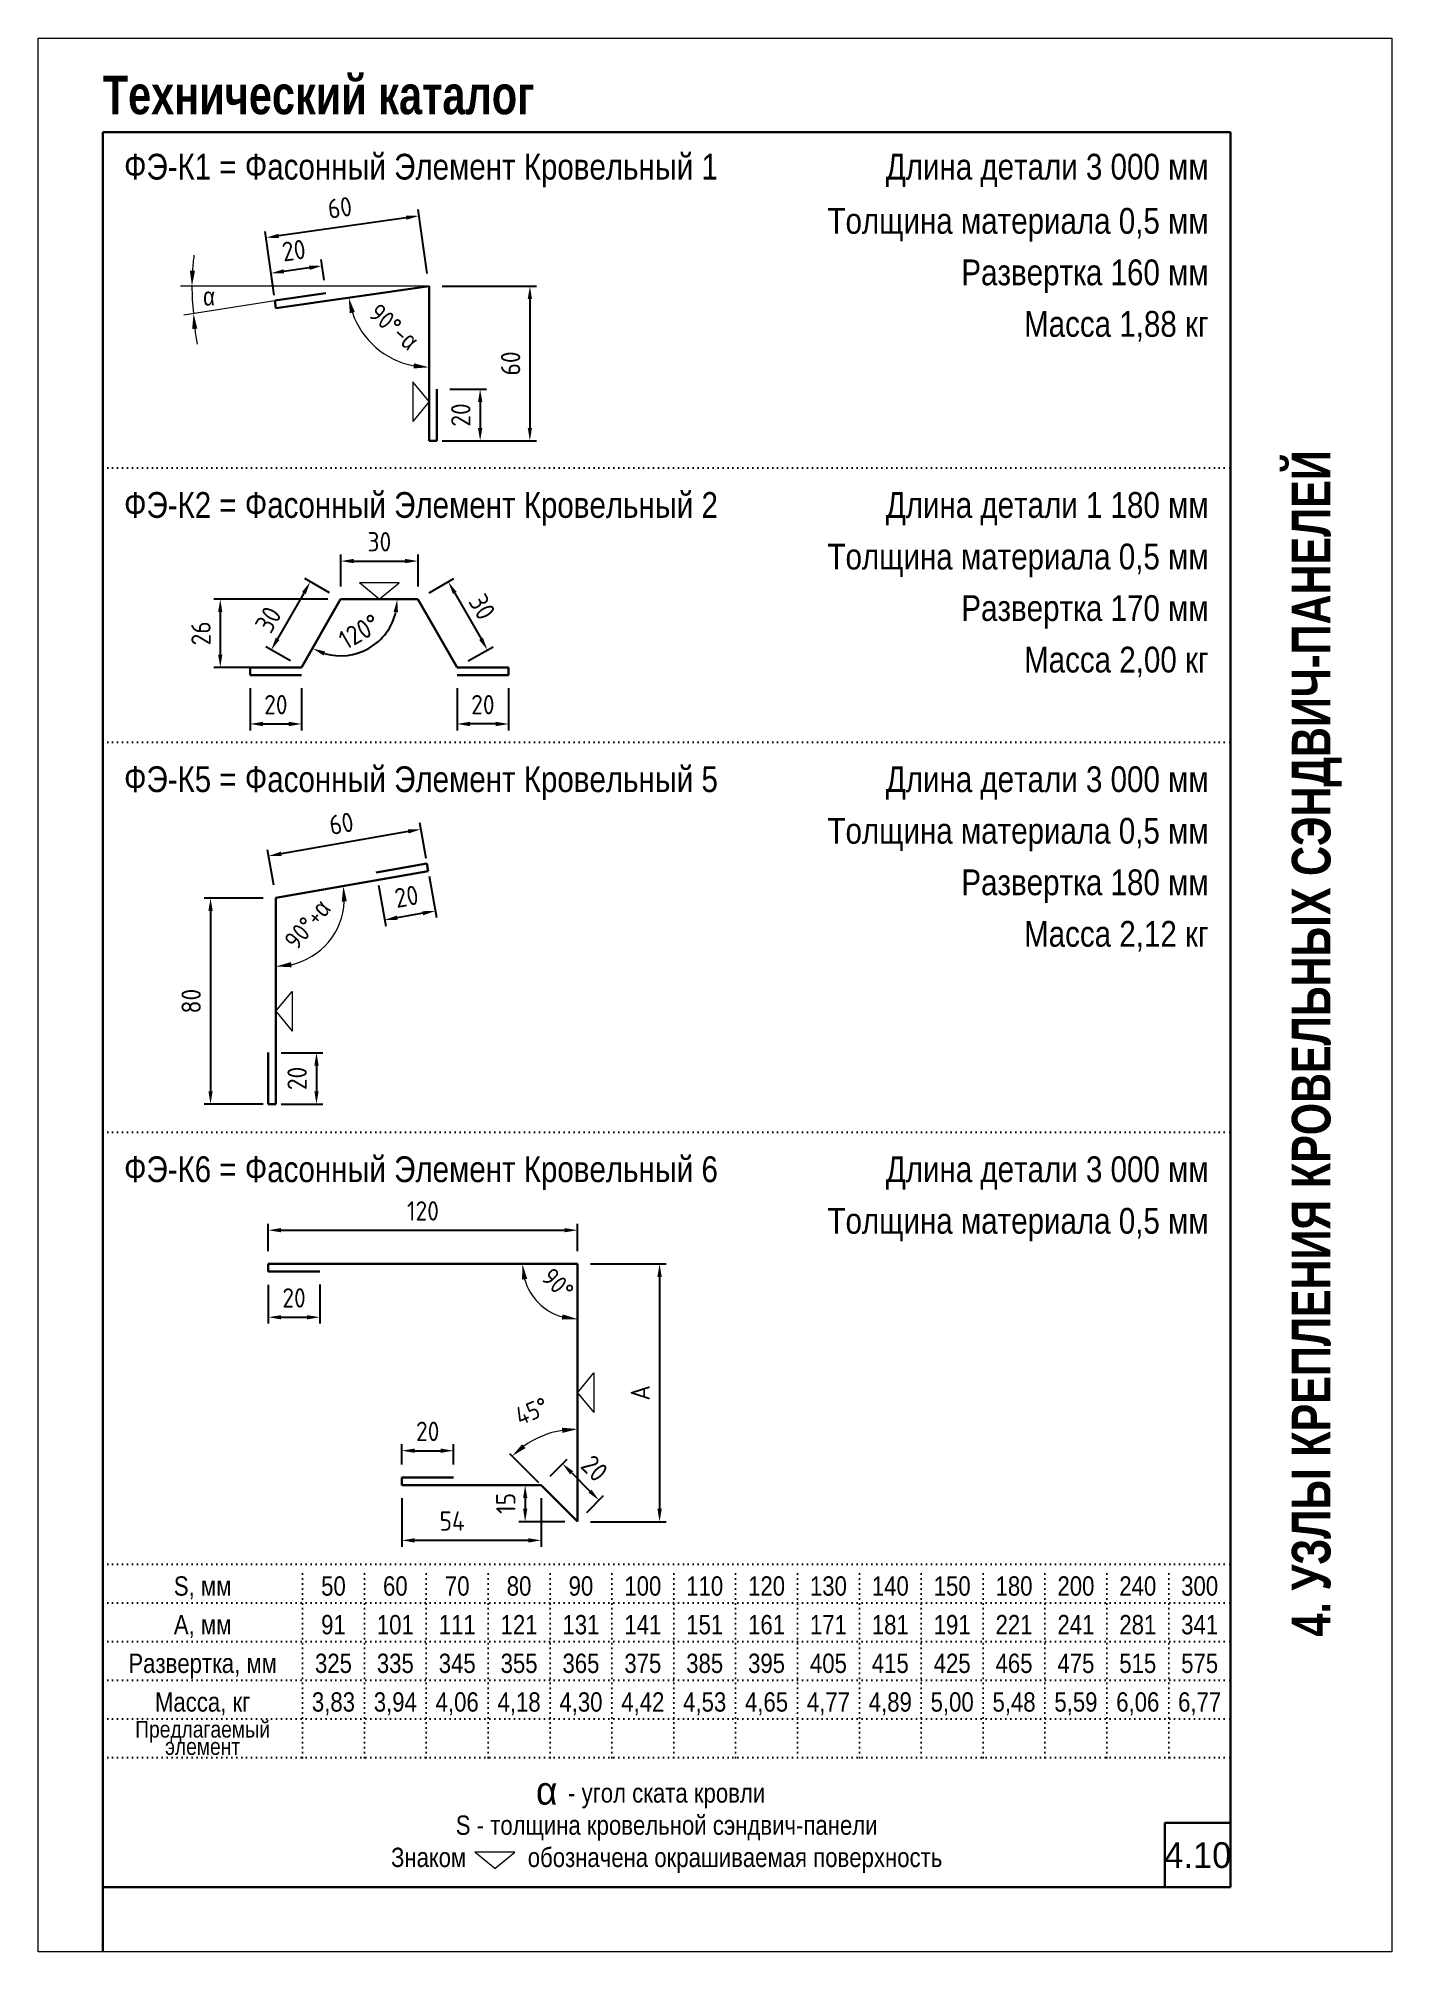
# Model space of a CAD drawing. Extents: x 5821 to 16321, y -13531 to 5774.
# Drawn here: x 15271 to 16321, y -9076 to -7591 of the extents above; entities that cross this region are included whole.
import ezdxf
from ezdxf.enums import TextEntityAlignment as Align

# ---------------------------------------------------------------- set-up
doc = ezdxf.new("R2010")
doc.units = 0
doc.header["$LTSCALE"] = 3
doc.linetypes.add('DOT2', pattern=[0.125, 0, -0.125])
doc.layers.get('0').update_dxf_attribs({"linetype": 'CONTINUOUS', "lineweight": 30})
doc.layers.get('DEFPOINTS').update_dxf_attribs({"linetype": 'CONTINUOUS'})
for name, color, linetype, lineweight in [('new_fill', 8, 'CONTINUOUS', 13), ('RAZMER', 7, 'CONTINUOUS', 9), ('Нащельники', 1, 'CONTINUOUS', 30)]:
    doc.layers.add(name, color=color, linetype=linetype, lineweight=lineweight)
doc.layers.add('Punktir', color=7, linetype='CONTINUOUS')
doc.styles.add('LOGO', font='HATTEN.TTF')
doc.styles.add('ROMANS', font='romans.shx', dxfattribs={"width": 0.85})
doc.styles.add('style1', font='ARIALN.TTF')
doc.styles.add('style2', font='impact.TTF')
doc.dimstyles.new('2.5', dxfattribs={"dimscale": 5, "dimtxt": 3, "dimasz": 2, "dimexe": 1, "dimexo": 2, "dimgap": 0, "dimtad": 0, "dimdec": 0, "dimlfac": 0.5, "dimzin": 9, "dimdsep": 46, "dimtxsty": 'ROMANS', "dimcen": -3, "dimdle": 1, "dimclrd": 256, "dimclre": 256, "dimclrt": 256, "dimadec": 0, "dimazin": 0, "dimtfac": 1, "dimtdec": 0, "dimtofl": 0, "dimtmove": 2, "dimatfit": 3, "dimfxl": 0, "dimtvp": 1, "dimtolj": 1, "dimtzin": 9, "dimarcsym": 0})
doc.dimstyles.get("Standard").update_dxf_attribs({"dimscale": 0, "dimtxt": 3, "dimasz": 3, "dimexe": 2.5, "dimexo": 2.5, "dimgap": 1.5, "dimtad": 0, "dimdec": 0, "dimzin": 9, "dimdsep": 46, "dimtxsty": 'ROMANS', "dimcen": -3, "dimdle": 1.25, "dimadec": 0, "dimazin": 0, "dimtfac": 0.75, "dimtdec": 0, "dimtofl": 0, "dimtmove": 2, "dimatfit": 3, "dimfxl": 0, "dimtvp": 1.5, "dimtolj": 1, "dimtzin": 0, "dimarcsym": 0})

msp = doc.modelspace()

# ---------------------------------------------------------------- texts
at = {"style": 'style1'}
for s, p in [('ФЭ-К1 = Фасонный Элемент Кровельный 1', (15337.63, -7700.91)), ('ФЭ-К2 = Фасонный Элемент Кровельный 2', (15337.63, -7963.44)), ('ФЭ-К5 = Фасонный Элемент Кровельный 5', (15337.63, -8176.26)), ('ФЭ-К6 = Фасонный Элемент Кровельный 6', (15337.63, -8478.96))]:
    msp.add_text(s, height=20, dxfattribs=at).set_placement(p)
for s, p in [('Длина детали 3 000 мм', (16179.09, -7700.91)), ('Толщина материала 0,5 мм', (16179.09, -7742.95)), ('Развертка 160 мм', (16179.09, -7782.93)), ('Масса 1,88 кг', (16179.09, -7822.93)), ('Длина детали 1 180 мм', (16179.09, -7963.44)), ('Толщина материала 0,5 мм', (16179.09, -8003.48)), ('Развертка 170 мм', (16179.09, -8043.46)), ('Масса 2,00 кг', (16179.09, -8083.46)), ('Длина детали 3 000 мм', (16179.09, -8176.26)), ('Длина детали 3 000 мм', (16179.09, -8176.26)), ('Толщина материала 0,5 мм', (16179.09, -8216.3)), ('Толщина материала 0,5 мм', (16179.09, -8216.3)), ('Развертка 180 мм', (16179.09, -8256.28)), ('Масса 2,12 кг', (16179.09, -8296.28)), ('Длина детали 3 000 мм', (16179.09, -8478.96)), ('Длина детали 3 000 мм', (16179.09, -8478.96)), ('Толщина материала 0,5 мм', (16179.09, -8519)), ('Толщина материала 0,5 мм', (16179.09, -8519))]:
    msp.add_text(s, height=20, dxfattribs=at).set_placement(p, align=Align.RIGHT)
for s, height, p in [('S, мм', 15, (15398.59, -8799.9)), ('50', 15, (15500.09, -8799.9)), ('60', 15, (15548.09, -8799.9)), ('70', 15, (15596.09, -8799.9)), ('80', 15, (15644.09, -8799.9)), ('90', 15, (15692.09, -8799.9)), ('100', 15, (15740.09, -8799.9)), ('110', 15, (15788.09, -8799.9)), ('120', 15, (15836.09, -8799.9)), ('130', 15, (15884.09, -8799.9)), ('140', 15, (15932.09, -8799.9)), ('150', 15, (15980.09, -8799.9)), ('180', 15, (16028.09, -8799.9)), ('200', 15, (16076.09, -8799.9)), ('240', 15, (16124.09, -8799.9)), ('300', 15, (16172.09, -8799.9)), ('А, мм', 15, (15398.59, -8829.9)), ('91', 15, (15500.09, -8829.9)), ('101', 15, (15548.09, -8829.9)), ('111', 15, (15596.09, -8829.9)), ('121', 15, (15644.09, -8829.9)), ('131', 15, (15692.09, -8829.9)), ('141', 15, (15740.09, -8829.9)), ('151', 15, (15788.09, -8829.9)), ('161', 15, (15836.09, -8829.9)), ('171', 15, (15884.09, -8829.9)), ('181', 15, (15932.09, -8829.9)), ('191', 15, (15980.09, -8829.9)), ('221', 15, (16028.09, -8829.9)), ('241', 15, (16076.09, -8829.9)), ('281', 15, (16124.09, -8829.9)), ('341', 15, (16172.09, -8829.9)), ('Развертка, мм', 15, (15398.59, -8859.9)), ('325', 15, (15500.09, -8859.9)), ('335', 15, (15548.09, -8859.9)), ('345', 15, (15596.09, -8859.9)), ('355', 15, (15644.09, -8859.9)), ('365', 15, (15692.09, -8859.9)), ('375', 15, (15740.09, -8859.9)), ('385', 15, (15788.09, -8859.9)), ('395', 15, (15836.09, -8859.9)), ('405', 15, (15884.09, -8859.9)), ('415', 15, (15932.09, -8859.9)), ('425', 15, (15980.09, -8859.9)), ('465', 15, (16028.09, -8859.9)), ('475', 15, (16076.09, -8859.9)), ('515', 15, (16124.09, -8859.9)), ('575', 15, (16172.09, -8859.9)), ('Масса, кг', 15, (15398.59, -8889.9)), ('3,83', 15, (15500.09, -8889.9)), ('3,94', 15, (15548.09, -8889.9)), ('4,06', 15, (15596.09, -8889.9)), ('4,18', 15, (15644.09, -8889.9)), ('4,30', 15, (15692.09, -8889.9)), ('4,42', 15, (15740.09, -8889.9)), ('4,53', 15, (15788.09, -8889.9)), ('4,65', 15, (15836.09, -8889.9)), ('4,77', 15, (15884.09, -8889.9)), ('4,89', 15, (15932.09, -8889.9)), ('5,00', 15, (15980.09, -8889.9)), ('5,48', 15, (16028.09, -8889.9)), ('5,59', 15, (16076.09, -8889.9)), ('6,06', 15, (16124.09, -8889.9)), ('6,77', 15, (16172.09, -8889.9)), ('Предлагаемый', 13, (15398.59, -8910.06)), ('элемент', 13, (15398.59, -8923.47)), ('- угол ската кровли', 15, (15758.59, -8960.5)), ('S - толщина кровельной сэндвич-панели', 15, (15758.59, -8985.5)), ('Знаком          обозначена окрашиваемая поверхность', 15, (15758.59, -9010.5))]:
    msp.add_text(s, height=height, dxfattribs=at).set_placement(p, align=Align.CENTER)
at = {"insert": (15665.56, -8951.39), "char_height": 13, "attachment_point": 5, "style": 'style1'}
msp.add_mtext('\\A1;{\\fGreekS|b0|i0|c204|p0;\\H1.667x;a}', dxfattribs=at)
at = {"layer": 'new_fill', "style": 'style2'}
msp.add_text('Технический каталог', height=30, dxfattribs=at).set_placement((15321.1, -7650.19))
msp.add_text('4. УЗЛЫ КРЕПЛЕНИЯ КРОВЕЛЬНЫХ СЭНДВИЧ-ПАНЕЛЕЙ', height=30, rotation=90, dxfattribs=at).set_placement((16258.59, -8371.36), align=Align.MIDDLE_CENTER)
at = {"layer": 'new_fill', "style": 'LOGO'}
msp.add_text('4.10', height=20, dxfattribs=at).set_placement((16170.64, -9001.24), align=Align.MIDDLE_CENTER)
at = {"layer": 'RAZMER', "insert": (15403.6, -7791.73), "char_height": 14, "attachment_point": 5, "style": 'ROMANS'}
msp.add_mtext('\\A1;{\\fGreekS|b0|i0|c204|p0;α}', dxfattribs=at)

# ---------------------------------------------------------------- blocks, each defined once
blk = doc.blocks.new('*D1216')
at = {"layer": 'DEFPOINTS', "color": 0, "transparency": 16777216}
for p in [(15447.7, -7746), (15574.3, -7783.6), (15455.5, -7800.6)]:
    blk.add_point(p, dxfattribs=at)
at = {"layer": 'RAZMER', "lineweight": -2, "transparency": 16777216}
for p, q in [((15556.6, -7730.5), (15457.6, -7744.6)), ((15572.9, -7773.7), (15565.8, -7724.1)), ((15454.1, -7790.7), (15447, -7741.1))]:
    blk.add_line(p, q, dxfattribs=at)
at = {"layer": 'RAZMER', "transparency": 16777216}
for points in [[(15556.4, -7728.8), (15556.8, -7732.1), (15566.5, -7729.1)], [(15457.4, -7743), (15457.8, -7746.3), (15447.7, -7746)]]:
    blk.add_solid(points, dxfattribs=at)
at = {"layer": 'RAZMER', "transparency": 16777216, "insert": (15505, -7722.7), "char_height": 15, "attachment_point": 5, "rotation": 8.1376, "style": 'ROMANS'}
blk.add_mtext('\\A1;60', dxfattribs=at)
blk = doc.blocks.new('*D1217')
at = {"layer": 'DEFPOINTS', "color": 0, "transparency": 16777216}
for p in [(15451.6, -7773.6), (15454.6, -7794.6), (15494.2, -7789)]:
    blk.add_point(p, dxfattribs=at)
at = {"layer": 'RAZMER', "lineweight": -2, "transparency": 16777216}
for p, q in [((15492.8, -7779.1), (15490.5, -7763)), ((15453.2, -7784.7), (15450.9, -7768.6)), ((15481.3, -7769.3), (15461.5, -7772.2))]:
    blk.add_line(p, q, dxfattribs=at)
at = {"layer": 'RAZMER', "transparency": 16777216}
for points in [[(15461.3, -7770.5), (15461.8, -7773.8), (15451.6, -7773.6)], [(15481.1, -7767.7), (15481.6, -7771), (15491.2, -7767.9)]]:
    blk.add_solid(points, dxfattribs=at)
at = {"layer": 'RAZMER', "transparency": 16777216, "insert": (15469.3, -7755.9), "char_height": 15, "attachment_point": 5, "rotation": 8.1376, "style": 'ROMANS'}
blk.add_mtext('\\A1;20', dxfattribs=at)
blk = doc.blocks.new('*D1218')
at = {"layer": 'DEFPOINTS', "color": 0, "transparency": 16777216}
for p in [(15574.3, -7783.6), (15574.3, -7903.6), (15652.5, -7903.6)]:
    blk.add_point(p, dxfattribs=at)
at = {"layer": 'RAZMER', "lineweight": -2, "transparency": 16777216}
for p, q in [((15584.3, -7783.6), (15657.5, -7783.6)), ((15652.5, -7793.6), (15652.5, -7893.6)), ((15584.3, -7903.6), (15657.5, -7903.6))]:
    blk.add_line(p, q, dxfattribs=at)
at = {"layer": 'RAZMER', "transparency": 16777216}
for points in [[(15650.8, -7793.6), (15654.1, -7793.6), (15652.5, -7783.6)], [(15650.8, -7893.6), (15654.1, -7893.6), (15652.5, -7903.6)]]:
    blk.add_solid(points, dxfattribs=at)
at = {"layer": 'RAZMER', "transparency": 16777216, "insert": (15637.5, -7843.6), "char_height": 15, "attachment_point": 5, "rotation": 90, "style": 'ROMANS'}
blk.add_mtext('\\A1;60', dxfattribs=at)
blk = doc.blocks.new('*D1219')
at = {"layer": 'DEFPOINTS', "color": 0, "transparency": 16777216}
for p in [(15580.3, -7863.6), (15580.3, -7903.6), (15613.9, -7903.6)]:
    blk.add_point(p, dxfattribs=at)
at = {"layer": 'RAZMER', "lineweight": -2, "transparency": 16777216}
for p, q in [((15590.3, -7863.6), (15618.9, -7863.6)), ((15613.9, -7873.6), (15613.9, -7893.6)), ((15590.3, -7903.6), (15618.9, -7903.6))]:
    blk.add_line(p, q, dxfattribs=at)
at = {"layer": 'RAZMER', "transparency": 16777216}
for points in [[(15612.2, -7873.6), (15615.6, -7873.6), (15613.9, -7863.6)], [(15612.2, -7893.6), (15615.6, -7893.6), (15613.9, -7903.6)]]:
    blk.add_solid(points, dxfattribs=at)
at = {"layer": 'RAZMER', "transparency": 16777216, "insert": (15598.9, -7883.6), "char_height": 15, "attachment_point": 5, "rotation": 90, "style": 'ROMANS'}
blk.add_mtext('\\A1;20', dxfattribs=at)
blk = doc.blocks.new('*D1220')
at = {"layer": 'DEFPOINTS', "color": 0, "transparency": 16777216}
for p in [(15574.3, -7783.6), (15574.3, -7783.6), (15455.5, -7800.6), (15523, -7820.1), (15574.3, -7903.6)]:
    blk.add_point(p, dxfattribs=at)
at = {"layer": 'RAZMER', "color": 0, "lineweight": 0, "transparency": 16777216}
blk.add_arc((15574.3, -7783.6), 63, 199.0673, 259.0703, dxfattribs=at)
at = {"layer": 'RAZMER', "color": 0, "transparency": 16777216}
for points in [[(15512.8, -7804.7), (15516.7, -7803.7), (15511.9, -7792.5)], [(15562.5, -7843.5), (15562.2, -7847.5), (15574.3, -7846.6)]]:
    blk.add_solid(points, dxfattribs=at)
at = {"layer": 'RAZMER', "color": 0, "transparency": 16777216, "insert": (15546.9, -7815.2), "char_height": 14, "attachment_point": 5, "rotation": 319.0688, "style": 'ROMANS'}
blk.add_mtext('\\A1;{\\Fromans.shx|c204;90}°{\\Fromans.shx|c204;-\\fGreekS|b0|i0|c204|p0;α}', dxfattribs=at)
blk = doc.blocks.new('*D1221')
at = {"layer": 'DEFPOINTS', "color": 0, "transparency": 16777216}
for p in [(15661.2, -8714.2), (15648.8, -8742.5), (15689.5, -8742.5)]:
    blk.add_point(p, dxfattribs=at)
at = {"layer": 'RAZMER', "lineweight": -2, "transparency": 16777216}
for p, q in [((15651.2, -8714.2), (15643.8, -8714.2)), ((15648.8, -8724.2), (15648.8, -8732.5)), ((15679.5, -8742.5), (15643.8, -8742.5))]:
    blk.add_line(p, q, dxfattribs=at)
at = {"layer": 'RAZMER', "transparency": 16777216}
for points in [[(15647.2, -8724.2), (15650.5, -8724.2), (15648.8, -8714.2)], [(15647.2, -8732.5), (15650.5, -8732.5), (15648.8, -8742.5)]]:
    blk.add_solid(points, dxfattribs=at)
at = {"layer": 'RAZMER', "transparency": 16777216, "insert": (15633.8, -8728.3), "char_height": 15, "attachment_point": 5, "rotation": 90, "style": 'ROMANS'}
blk.add_mtext('\\A1;{\\Fromans.shx|c204;15}', dxfattribs=at)
blk = doc.blocks.new('*D1222')
at = {"layer": 'DEFPOINTS', "color": 0, "transparency": 16777216}
for p in [(15689.5, -8516.3), (15449.5, -8542.6), (15689.5, -8542.5)]:
    blk.add_point(p, dxfattribs=at)
at = {"layer": 'RAZMER', "lineweight": -2, "transparency": 16777216}
for p, q in [((15449.5, -8532.6), (15449.5, -8511.3)), ((15459.5, -8516.3), (15679.5, -8516.3)), ((15689.5, -8532.5), (15689.5, -8511.3))]:
    blk.add_line(p, q, dxfattribs=at)
at = {"layer": 'RAZMER', "transparency": 16777216}
for points in [[(15459.5, -8514.6), (15459.5, -8517.9), (15449.5, -8516.3)], [(15679.5, -8514.6), (15679.5, -8517.9), (15689.5, -8516.3)]]:
    blk.add_solid(points, dxfattribs=at)
at = {"layer": 'RAZMER', "transparency": 16777216, "insert": (15569.5, -8501.3), "char_height": 15, "attachment_point": 5, "style": 'ROMANS'}
blk.add_mtext('\\A1;120', dxfattribs=at)
blk = doc.blocks.new('*D1223')
at = {"layer": 'DEFPOINTS', "color": 0, "transparency": 16777216}
for p in [(15689.5, -8542.5), (15689.5, -8742.5), (15753.1, -8742.5)]:
    blk.add_point(p, dxfattribs=at)
at = {"layer": 'RAZMER', "lineweight": -2, "transparency": 16777216}
for p, q in [((15699.5, -8542.5), (15758.1, -8542.5)), ((15753.1, -8552.5), (15753.1, -8732.5)), ((15699.5, -8742.5), (15758.1, -8742.5))]:
    blk.add_line(p, q, dxfattribs=at)
at = {"layer": 'RAZMER', "transparency": 16777216}
for points in [[(15751.4, -8552.5), (15754.8, -8552.5), (15753.1, -8542.5)], [(15751.4, -8732.5), (15754.8, -8732.5), (15753.1, -8742.5)]]:
    blk.add_solid(points, dxfattribs=at)
at = {"layer": 'RAZMER', "transparency": 16777216, "insert": (15738.1, -8642.5), "char_height": 15, "attachment_point": 5, "rotation": 90, "style": 'ROMANS'}
blk.add_mtext('\\A1;A', dxfattribs=at)
blk = doc.blocks.new('*D1224')
at = {"layer": 'DEFPOINTS', "color": 0, "transparency": 16777216}
for p in [(15449.5, -8548.6), (15489.5, -8548.5), (15489.5, -8583.8)]:
    blk.add_point(p, dxfattribs=at)
at = {"layer": 'RAZMER', "lineweight": -2, "transparency": 16777216}
for p, q in [((15449.5, -8558.6), (15449.5, -8588.8)), ((15489.5, -8558.5), (15489.5, -8588.8)), ((15459.5, -8583.8), (15479.5, -8583.8))]:
    blk.add_line(p, q, dxfattribs=at)
at = {"layer": 'RAZMER', "transparency": 16777216}
for points in [[(15459.5, -8582.2), (15459.5, -8585.5), (15449.5, -8583.8)], [(15479.5, -8582.2), (15479.5, -8585.5), (15489.5, -8583.8)]]:
    blk.add_solid(points, dxfattribs=at)
at = {"layer": 'RAZMER', "transparency": 16777216, "insert": (15469.5, -8568.8), "char_height": 15, "attachment_point": 5, "style": 'ROMANS'}
blk.add_mtext('\\A1;20', dxfattribs=at)
blk = doc.blocks.new('*D1225')
at = {"layer": 'DEFPOINTS', "color": 0, "transparency": 16777216}
for p in [(15593.2, -8687.4), (15553.2, -8708.2), (15593.2, -8708.2)]:
    blk.add_point(p, dxfattribs=at)
at = {"layer": 'RAZMER', "lineweight": -2, "transparency": 16777216}
for p, q in [((15553.2, -8698.2), (15553.2, -8682.4)), ((15593.2, -8698.2), (15593.2, -8682.4)), ((15563.2, -8687.4), (15583.2, -8687.4))]:
    blk.add_line(p, q, dxfattribs=at)
at = {"layer": 'RAZMER', "transparency": 16777216}
for points in [[(15563.2, -8685.7), (15563.2, -8689.1), (15553.2, -8687.4)], [(15583.2, -8685.7), (15583.2, -8689.1), (15593.2, -8687.4)]]:
    blk.add_solid(points, dxfattribs=at)
at = {"layer": 'RAZMER', "transparency": 16777216, "insert": (15573.2, -8672.4), "char_height": 15, "attachment_point": 5, "style": 'ROMANS'}
blk.add_mtext('\\A1;20', dxfattribs=at)
blk = doc.blocks.new('*D1226')
at = {"layer": 'DEFPOINTS', "color": 0, "transparency": 16777216}
for p in [(15661.2, -8714.2), (15706.1, -8725.8), (15689.5, -8742.5)]:
    blk.add_point(p, dxfattribs=at)
at = {"layer": 'RAZMER', "lineweight": -2, "transparency": 16777216}
for p, q in [((15668.3, -8707.1), (15681.4, -8694)), ((15684.9, -8704.6), (15699.1, -8718.7)), ((15696.6, -8735.4), (15709.7, -8722.3))]:
    blk.add_line(p, q, dxfattribs=at)
at = {"layer": 'RAZMER', "transparency": 16777216}
for points in [[(15686.1, -8703.4), (15683.7, -8705.8), (15677.8, -8697.5)], [(15700.2, -8717.6), (15697.9, -8719.9), (15706.1, -8725.8)]]:
    blk.add_solid(points, dxfattribs=at)
at = {"layer": 'RAZMER', "transparency": 16777216, "insert": (15702.6, -8701.1), "char_height": 15, "attachment_point": 5, "rotation": 315.0243, "style": 'ROMANS'}
blk.add_mtext('\\A1;20', dxfattribs=at)
blk = doc.blocks.new('*D1227')
at = {"layer": 'DEFPOINTS', "color": 0, "transparency": 16777216}
for p in [(15553.2, -8714.2), (15661.2, -8714.2), (15553.2, -8757)]:
    blk.add_point(p, dxfattribs=at)
at = {"layer": 'RAZMER', "lineweight": -2, "transparency": 16777216}
for p, q in [((15553.2, -8724.2), (15553.2, -8762)), ((15661.2, -8724.2), (15661.2, -8762)), ((15651.2, -8757), (15563.2, -8757))]:
    blk.add_line(p, q, dxfattribs=at)
at = {"layer": 'RAZMER', "transparency": 16777216}
for points in [[(15563.2, -8755.3), (15563.2, -8758.7), (15553.2, -8757)], [(15651.2, -8755.3), (15651.2, -8758.7), (15661.2, -8757)]]:
    blk.add_solid(points, dxfattribs=at)
at = {"layer": 'RAZMER', "transparency": 16777216, "insert": (15592.2, -8742), "char_height": 15, "attachment_point": 5, "style": 'ROMANS'}
blk.add_mtext('\\A1;54', dxfattribs=at)
blk = doc.blocks.new('*D1228')
at = {"layer": 'DEFPOINTS', "color": 0, "transparency": 16777216}
for p in [(15689.5, -8542.5), (15670.9, -8673), (15661.2, -8714.2), (15689.5, -8742.5), (15689.5, -8742.5)]:
    blk.add_point(p, dxfattribs=at)
at = {"layer": 'RAZMER', "color": 0, "lineweight": -2, "transparency": 16777216}
blk.add_line((15659.4, -8712.4), (15636.9, -8689.9), dxfattribs=at)
at = {"layer": 'RAZMER', "color": 0, "lineweight": 0, "transparency": 16777216}
blk.add_arc((15689.5, -8742.5), 71.9, 99.5764, 125.4479, dxfattribs=at)
at = {"layer": 'RAZMER', "color": 0, "transparency": 16777216}
for points in [[(15677.4, -8669.6), (15677.7, -8673.6), (15689.5, -8670.6)], [(15649.1, -8685.4), (15646.5, -8682.4), (15638.6, -8691.6)]]:
    blk.add_solid(points, dxfattribs=at)
at = {"layer": 'RAZMER', "color": 0, "transparency": 16777216, "insert": (15653.9, -8656.7), "char_height": 14, "attachment_point": 5, "rotation": 22.5121, "style": 'ROMANS'}
blk.add_mtext('\\A1;45°', dxfattribs=at)
blk = doc.blocks.new('*D1229')
at = {"layer": 'DEFPOINTS', "color": 0, "transparency": 16777216}
for p in [(15569.5, -8542.5), (15689.5, -8542.5), (15689.5, -8542.5), (15652.4, -8563.9), (15689.5, -8702.5)]:
    blk.add_point(p, dxfattribs=at)
at = {"layer": 'RAZMER', "color": 0, "lineweight": 0, "transparency": 16777216}
blk.add_arc((15689.5, -8542.5), 42.8, 196.1157, 253.8843, dxfattribs=at)
at = {"layer": 'RAZMER', "color": 0, "transparency": 16777216}
for points in [[(15646.4, -8554.6), (15650.4, -8554.1), (15646.7, -8542.5)], [(15677.9, -8581.6), (15677.3, -8585.6), (15689.5, -8585.3)]]:
    blk.add_solid(points, dxfattribs=at)
at = {"layer": 'RAZMER', "color": 0, "transparency": 16777216, "insert": (15674.1, -8557.9), "char_height": 14, "attachment_point": 5, "rotation": 315, "style": 'ROMANS'}
blk.add_mtext('\\A1;90°', dxfattribs=at)
blk = doc.blocks.new('*D1230')
at = {"layer": 'DEFPOINTS', "color": 0, "transparency": 16777216}
for p in [(15455.5, -8258.5), (15404.7, -8418.5), (15455.5, -8418.5)]:
    blk.add_point(p, dxfattribs=at)
at = {"layer": 'RAZMER', "lineweight": -2, "transparency": 16777216}
for p, q in [((15445.5, -8258.5), (15399.7, -8258.5)), ((15404.7, -8268.5), (15404.7, -8408.5)), ((15445.5, -8418.5), (15399.7, -8418.5))]:
    blk.add_line(p, q, dxfattribs=at)
at = {"layer": 'RAZMER', "transparency": 16777216}
for points in [[(15403.1, -8268.5), (15406.4, -8268.5), (15404.7, -8258.5)], [(15403.1, -8408.5), (15406.4, -8408.5), (15404.7, -8418.5)]]:
    blk.add_solid(points, dxfattribs=at)
at = {"layer": 'RAZMER', "transparency": 16777216, "insert": (15389.7, -8338.5), "char_height": 15, "attachment_point": 5, "rotation": 90, "style": 'ROMANS'}
blk.add_mtext('\\A1;80', dxfattribs=at)
blk = doc.blocks.new('*D1231')
at = {"layer": 'DEFPOINTS', "color": 0, "transparency": 16777216}
for p in [(15449.5, -8378.5), (15449.5, -8418.5), (15486.9, -8418.5)]:
    blk.add_point(p, dxfattribs=at)
at = {"layer": 'RAZMER', "lineweight": -2, "transparency": 16777216}
for p, q in [((15459.5, -8378.5), (15491.9, -8378.5)), ((15486.9, -8388.5), (15486.9, -8408.5)), ((15459.5, -8418.5), (15491.9, -8418.5))]:
    blk.add_line(p, q, dxfattribs=at)
at = {"layer": 'RAZMER', "transparency": 16777216}
for points in [[(15485.3, -8388.5), (15488.6, -8388.5), (15486.9, -8378.5)], [(15485.3, -8408.5), (15488.6, -8408.5), (15486.9, -8418.5)]]:
    blk.add_solid(points, dxfattribs=at)
at = {"layer": 'RAZMER', "transparency": 16777216, "insert": (15471.9, -8398.5), "char_height": 15, "attachment_point": 5, "rotation": 90, "style": 'ROMANS'}
blk.add_mtext('\\A1;20', dxfattribs=at)
blk = doc.blocks.new('*D1232')
at = {"layer": 'DEFPOINTS', "color": 0, "transparency": 16777216}
for p in [(15449.8, -8225.9), (15573.7, -8237.6), (15455.5, -8258.5)]:
    blk.add_point(p, dxfattribs=at)
at = {"layer": 'RAZMER', "lineweight": -2, "transparency": 16777216}
for p, q in [((15558.1, -8206.8), (15459.6, -8224.2)), ((15571.9, -8227.8), (15567.1, -8200.1)), ((15453.8, -8248.6), (15448.9, -8221))]:
    blk.add_line(p, q, dxfattribs=at)
at = {"layer": 'RAZMER', "transparency": 16777216}
for points in [[(15557.8, -8205.2), (15558.4, -8208.4), (15567.9, -8205.1)], [(15459.3, -8222.5), (15459.9, -8225.8), (15449.8, -8225.9)]]:
    blk.add_solid(points, dxfattribs=at)
at = {"layer": 'RAZMER', "transparency": 16777216, "insert": (15506.2, -8200.7), "char_height": 15, "attachment_point": 5, "rotation": 10, "style": 'ROMANS'}
blk.add_mtext('\\A1;60', dxfattribs=at)
blk = doc.blocks.new('*D1233')
at = {"layer": 'DEFPOINTS', "color": 0, "transparency": 16777216}
for p in [(15533.2, -8238.7), (15572.6, -8231.7), (15539.7, -8275.5)]:
    blk.add_point(p, dxfattribs=at)
at = {"layer": 'RAZMER', "lineweight": -2, "transparency": 16777216}
for p, q in [((15574.4, -8241.6), (15580, -8273.5)), ((15535, -8248.5), (15540.6, -8280.4)), ((15569.3, -8270.3), (15549.6, -8273.8))]:
    blk.add_line(p, q, dxfattribs=at)
at = {"layer": 'RAZMER', "transparency": 16777216}
for points in [[(15569, -8268.7), (15569.6, -8271.9), (15579.1, -8268.6)], [(15549.3, -8272.1), (15549.9, -8275.4), (15539.7, -8275.5)]]:
    blk.add_solid(points, dxfattribs=at)
at = {"layer": 'RAZMER', "transparency": 16777216, "insert": (15556.8, -8257.3), "char_height": 15, "attachment_point": 5, "rotation": 10, "style": 'ROMANS'}
blk.add_mtext('\\A1;20', dxfattribs=at)
blk = doc.blocks.new('*D1234')
at = {"layer": 'DEFPOINTS', "color": 0, "transparency": 16777216}
for p in [(15573.7, -8237.6), (15455.5, -8258.5), (15455.5, -8258.5), (15484.7, -8302.8), (15455.5, -8418.5)]:
    blk.add_point(p, dxfattribs=at)
at = {"layer": 'RAZMER', "color": 0, "lineweight": 0, "transparency": 16777216}
blk.add_arc((15455.5, -8258.5), 53.1, 282.9782, 357.0218, dxfattribs=at)
at = {"layer": 'RAZMER', "color": 0, "transparency": 16777216}
for points in [[(15506.5, -8261.3), (15510.5, -8261.1), (15507.8, -8249.2)], [(15467.6, -8312.2), (15467.2, -8308.2), (15455.5, -8311.6)]]:
    blk.add_solid(points, dxfattribs=at)
at = {"layer": 'RAZMER', "color": 0, "transparency": 16777216, "insert": (15479.9, -8279), "char_height": 14, "attachment_point": 5, "rotation": 50, "style": 'ROMANS'}
blk.add_mtext('\\A1;{\\Fromans.shx|c204;90°}+{\\fGreekS|b0|i0|c204|p0;α}', dxfattribs=at)
blk = doc.blocks.new('*D1235')
at = {"layer": 'DEFPOINTS', "color": 0, "transparency": 16777216}
for p in [(15435.4, -8085.5), (15475.4, -8085.5), (15475.4, -8123.4)]:
    blk.add_point(p, dxfattribs=at)
at = {"layer": 'RAZMER', "lineweight": -2, "transparency": 16777216}
for p, q in [((15435.4, -8095.5), (15435.4, -8128.4)), ((15475.4, -8095.5), (15475.4, -8128.4)), ((15445.4, -8123.4), (15465.4, -8123.4))]:
    blk.add_line(p, q, dxfattribs=at)
at = {"layer": 'RAZMER', "transparency": 16777216}
for points in [[(15445.4, -8121.7), (15445.4, -8125.1), (15435.4, -8123.4)], [(15465.4, -8121.7), (15465.4, -8125.1), (15475.4, -8123.4)]]:
    blk.add_solid(points, dxfattribs=at)
at = {"layer": 'RAZMER', "transparency": 16777216, "insert": (15455.4, -8108.4), "char_height": 15, "attachment_point": 5, "style": 'ROMANS'}
blk.add_mtext('\\A1;20', dxfattribs=at)
blk = doc.blocks.new('*D1236')
at = {"layer": 'DEFPOINTS', "color": 0, "transparency": 16777216}
for p in [(15505.7, -8026.6), (15451.8, -8066), (15475.4, -8079.5)]:
    blk.add_point(p, dxfattribs=at)
at = {"layer": 'RAZMER', "lineweight": -2, "transparency": 16777216}
for p, q in [((15497, -8021.6), (15477.8, -8010.6)), ((15477.1, -8021.8), (15456.8, -8057.3)), ((15466.7, -8074.5), (15447.5, -8063.5))]:
    blk.add_line(p, q, dxfattribs=at)
at = {"layer": 'RAZMER', "transparency": 16777216}
for points in [[(15475.7, -8021), (15478.6, -8022.6), (15482.1, -8013.1)], [(15455.3, -8056.5), (15458.2, -8058.2), (15451.8, -8066)]]:
    blk.add_solid(points, dxfattribs=at)
at = {"layer": 'RAZMER', "transparency": 16777216, "insert": (15449.5, -8042.4), "char_height": 15, "attachment_point": 5, "rotation": 60.1883, "style": 'ROMANS'}
blk.add_mtext('\\A1;30', dxfattribs=at)
blk = doc.blocks.new('*D1237')
at = {"layer": 'DEFPOINTS', "color": 0, "transparency": 16777216}
for p in [(15565.7, -7997), (15505.7, -8026.6), (15565.7, -8026.6)]:
    blk.add_point(p, dxfattribs=at)
at = {"layer": 'RAZMER', "lineweight": -2, "transparency": 16777216}
for p, q in [((15505.7, -8016.6), (15505.7, -7992)), ((15515.7, -7997), (15555.7, -7997)), ((15565.7, -8016.6), (15565.7, -7992))]:
    blk.add_line(p, q, dxfattribs=at)
at = {"layer": 'RAZMER', "transparency": 16777216}
for points in [[(15515.7, -7995.3), (15515.7, -7998.6), (15505.7, -7997)], [(15555.7, -7995.3), (15555.7, -7998.6), (15565.7, -7997)]]:
    blk.add_solid(points, dxfattribs=at)
at = {"layer": 'RAZMER', "transparency": 16777216, "insert": (15535.7, -7982), "char_height": 15, "attachment_point": 5, "style": 'ROMANS'}
blk.add_mtext('\\A1;30', dxfattribs=at)
blk = doc.blocks.new('*D1238')
at = {"layer": 'DEFPOINTS', "color": 0, "transparency": 16777216}
for p in [(15505.7, -8026.6), (15412.3, -8079.5), (15475.4, -8079.5)]:
    blk.add_point(p, dxfattribs=at)
at = {"layer": 'RAZMER', "lineweight": -2, "transparency": 16777216}
for p, q in [((15495.7, -8026.6), (15407.3, -8026.6)), ((15412.3, -8036.6), (15412.3, -8069.5)), ((15465.4, -8079.5), (15407.3, -8079.5))]:
    blk.add_line(p, q, dxfattribs=at)
at = {"layer": 'RAZMER', "transparency": 16777216}
for points in [[(15410.6, -8036.6), (15413.9, -8036.6), (15412.3, -8026.6)], [(15410.6, -8069.5), (15413.9, -8069.5), (15412.3, -8079.5)]]:
    blk.add_solid(points, dxfattribs=at)
at = {"layer": 'RAZMER', "transparency": 16777216, "insert": (15397.3, -8053.1), "char_height": 15, "attachment_point": 5, "rotation": 90, "style": 'ROMANS'}
blk.add_mtext('\\A1;26', dxfattribs=at)
blk = doc.blocks.new('*D1239')
at = {"layer": 'DEFPOINTS', "color": 0, "transparency": 16777216}
for p in [(15505.7, -8026.6), (15505.7, -8026.6), (15559.7, -8026.6), (15513.4, -8069.9), (15475.4, -8079.5)]:
    blk.add_point(p, dxfattribs=at)
at = {"layer": 'RAZMER', "lineweight": -2, "transparency": 16777216}
blk.add_arc((15505.7, -8026.6), 43.9, 253.2534, 346.9349, dxfattribs=at)
at = {"layer": 'RAZMER', "transparency": 16777216}
for points in [[(15546.8, -8036.4), (15550.1, -8036.7), (15549.6, -8026.6)], [(15492.4, -8070.2), (15493.7, -8067.2), (15483.8, -8064.8)]]:
    blk.add_solid(points, dxfattribs=at)
at = {"layer": 'RAZMER', "transparency": 16777216, "insert": (15520.2, -8051.7), "char_height": 15, "attachment_point": 5, "rotation": 30.0942, "style": 'ROMANS'}
blk.add_mtext('\\A1;120°', dxfattribs=at)
blk = doc.blocks.new('*D1240')
at = {"layer": 'DEFPOINTS', "color": 0, "transparency": 16777216}
for p in [(15565.7, -8026.6), (15619.6, -8066), (15596, -8079.5)]:
    blk.add_point(p, dxfattribs=at)
at = {"layer": 'RAZMER', "lineweight": -2, "transparency": 16777216}
for p, q in [((15574.4, -8021.6), (15593.6, -8010.6)), ((15594.2, -8021.8), (15614.6, -8057.3)), ((15604.7, -8074.5), (15623.9, -8063.5))]:
    blk.add_line(p, q, dxfattribs=at)
at = {"layer": 'RAZMER', "transparency": 16777216}
for points in [[(15595.7, -8021), (15592.8, -8022.6), (15589.2, -8013.1)], [(15616, -8056.5), (15613.1, -8058.2), (15619.6, -8066)]]:
    blk.add_solid(points, dxfattribs=at)
at = {"layer": 'RAZMER', "transparency": 16777216, "insert": (15615.4, -8032.5), "char_height": 15, "attachment_point": 5, "rotation": 299.8117, "style": 'ROMANS'}
blk.add_mtext('\\A1;30', dxfattribs=at)
blk = doc.blocks.new('*D1241')
at = {"layer": 'DEFPOINTS', "color": 0, "transparency": 16777216}
for p in [(15596, -8085.5), (15636, -8085.5), (15596, -8123.4)]:
    blk.add_point(p, dxfattribs=at)
at = {"layer": 'RAZMER', "lineweight": -2, "transparency": 16777216}
for p, q in [((15596, -8095.5), (15596, -8128.4)), ((15636, -8095.5), (15636, -8128.4)), ((15626, -8123.4), (15606, -8123.4))]:
    blk.add_line(p, q, dxfattribs=at)
at = {"layer": 'RAZMER', "transparency": 16777216}
for points in [[(15606, -8121.7), (15606, -8125.1), (15596, -8123.4)], [(15626, -8121.7), (15626, -8125.1), (15636, -8123.4)]]:
    blk.add_solid(points, dxfattribs=at)
at = {"layer": 'RAZMER', "transparency": 16777216, "insert": (15616, -8108.4), "char_height": 15, "attachment_point": 5, "style": 'ROMANS'}
blk.add_mtext('\\A1;20', dxfattribs=at)

# ---------------------------------------------------------------- dimensions: what is measured, and where the dimension line sits
at = {"layer": 'RAZMER'}
for p1, p2, distance, picture, middle in [((15574.29, -7783.6), (15455.5, -7800.59), -55.1, '*D1216', (15504.97, -7722.7)), ((15494.25, -7788.99), (15454.65, -7794.65), -21.27, '*D1217', (15469.31, -7755.92)), ((15661.2, -8714.18), (15689.5, -8742.45), 23.53, '*D1226', (15702.58, -8701.06))]:
    dim = msp.add_aligned_dim(p1=p1, p2=p2, distance=distance, dimstyle='2.5', dxfattribs=at)
    dim.commit()
    dim.dimension.update_dxf_attribs({"geometry": picture, "text_midpoint": middle})
for base, line1, line2, text, picture, middle in [((15522.95, -7820.12), ((15574.29, -7783.6), (15574.29, -7903.6)), ((15574.29, -7783.6), (15455.5, -7800.59)), '{\\Fromans.shx|c204;90}°{\\Fromans.shx|c204;-\\fGreekS|b0|i0|c204|p0;α}', '*D1220', (15546.91, -7815.18)), ((15484.67, -8302.82), ((15455.5, -8258.46), (15455.5, -8418.46)), ((15455.5, -8258.46), (15573.67, -8237.62)), '{\\Fromans.shx|c204;90°}+{\\fGreekS|b0|i0|c204|p0;α}', '*D1234', (15479.92, -8278.95))]:
    dim = msp.add_angular_dim_2l(base=base, line1=line1, line2=line2, text=text, dimstyle='Standard', override={"dimscale": 1, "dimtxt": 14, "dimasz": 12, "dimlwd": 0}, dxfattribs=at)
    dim.commit()
    dim.dimension.update_dxf_attribs({"geometry": picture, "text_midpoint": middle})
for base, p1, p2, angle, picture, middle in [((15652.48, -7903.6), (15574.29, -7783.6), (15574.29, -7903.6), 90, '*D1218', (15637.48, -7843.6)), ((15613.91, -7903.6), (15580.29, -7863.6), (15580.29, -7903.6), 90, '*D1219', (15598.91, -7883.6)), ((15412.28, -8079.52), (15505.67, -8026.62), (15475.36, -8079.52), 90, '*D1238', (15397.28, -8053.07)), ((15449.76, -8225.9), (15573.67, -8237.62), (15455.5, -8258.46), 190, '*D1232', (15506.24, -8200.71)), ((15539.74, -8275.51), (15572.63, -8231.71), (15533.24, -8238.66), 10, '*D1233', (15556.83, -8257.27)), ((15404.73, -8418.46), (15455.5, -8258.46), (15455.5, -8418.46), 90, '*D1230', (15389.73, -8338.46)), ((15486.92, -8418.46), (15449.5, -8378.46), (15449.5, -8418.46), 90, '*D1231', (15471.92, -8398.46))]:
    dim = msp.add_linear_dim(base=base, p1=p1, p2=p2, angle=angle, dimstyle='2.5', dxfattribs=at)
    dim.commit()
    dim.dimension.update_dxf_attribs({"geometry": picture, "text_midpoint": middle})
for base, p1, p2, picture, middle in [((15565.67, -7996.98), (15505.67, -8026.62), (15565.67, -8026.62), '*D1237', (15535.67, -7981.98)), ((15475.36, -8123.4), (15435.36, -8085.52), (15475.36, -8085.52), '*D1235', (15455.36, -8108.4)), ((15689.5, -8516.26), (15449.5, -8542.55), (15689.5, -8542.45), '*D1222', (15569.5, -8501.26)), ((15489.5, -8583.84), (15449.5, -8548.55), (15489.5, -8548.54), '*D1224', (15469.5, -8568.84)), ((15593.19, -8687.4), (15553.2, -8708.18), (15593.19, -8708.16), '*D1225', (15573.19, -8672.4))]:
    dim = msp.add_linear_dim(base=base, p1=p1, p2=p2, dimstyle='2.5', dxfattribs=at)
    dim.commit()
    dim.dimension.update_dxf_attribs({"geometry": picture, "text_midpoint": middle})
for base, p1, p2, angle, picture, middle in [((15451.79, -8066.02), (15505.67, -8026.62), (15475.36, -8079.52), 240.1883, '*D1236', (15449.55, -8042.41)), ((15619.56, -8066.02), (15565.67, -8026.62), (15595.99, -8079.52), 299.8117, '*D1240', (15615.44, -8032.54))]:
    dim = msp.add_linear_dim(base=base, p1=p1, p2=p2, angle=angle, dimstyle='2.5', dxfattribs=at)
    dim.commit()
    dim.dimension.update_dxf_attribs({"geometry": picture, "text_midpoint": middle, "dimtype": 161})
dim = msp.add_angular_dim_2l(base=(15513.4, -8069.88), line1=((15475.36, -8079.52), (15505.67, -8026.62)), line2=((15505.67, -8026.62), (15559.67, -8026.62)), dimstyle='2.5', dxfattribs=at)
dim.commit()
dim.dimension.update_dxf_attribs({"geometry": '*D1239', "text_midpoint": (15520.19, -8051.66)})
dim = msp.add_linear_dim(base=(15595.99, -8123.4), p1=(15635.99, -8085.52), p2=(15595.99, -8085.52), angle=180, dimstyle='2.5', override={"dimlfac": 0.5, "dimtxsty": 'ROMANS', "dimsah": 1, "dimtolj": 1}, dxfattribs=at)
dim.commit()
dim.dimension.update_dxf_attribs({"geometry": '*D1241', "text_midpoint": (15615.99, -8108.4)})
for base, line1, line2, picture, middle in [((15652.43, -8563.86), ((15689.5, -8542.45), (15689.5, -8702.45)), ((15689.5, -8542.45), (15569.5, -8542.45)), '*D1229', (15674.08, -8557.87)), ((15670.88, -8673.02), ((15689.5, -8542.45), (15689.5, -8742.45)), ((15689.5, -8742.45), (15661.2, -8714.18)), '*D1228', (15653.94, -8656.65))]:
    dim = msp.add_angular_dim_2l(base=base, line1=line1, line2=line2, dimstyle='Standard', override={"dimscale": 1, "dimtxt": 14, "dimasz": 12, "dimlwd": 0}, dxfattribs=at)
    dim.commit()
    dim.dimension.update_dxf_attribs({"geometry": picture, "text_midpoint": middle})
for base, p1, text, picture, middle in [((15753.09, -8742.45), (15689.5, -8542.45), 'A', '*D1223', (15738.09, -8642.45)), ((15648.84, -8742.45), (15661.2, -8714.18), '{\\Fromans.shx|c204;15}', '*D1221', (15633.84, -8728.32))]:
    dim = msp.add_linear_dim(base=base, p1=p1, p2=(15689.5, -8742.45), angle=90, text=text, dimstyle='2.5', dxfattribs=at)
    dim.commit()
    dim.dimension.update_dxf_attribs({"geometry": picture, "text_midpoint": middle})
dim = msp.add_linear_dim(base=(15553.2, -8757), p1=(15661.2, -8714.18), p2=(15553.2, -8714.18), dimstyle='2.5', dxfattribs=at)
dim.commit()
dim.dimension.update_dxf_attribs({"geometry": '*D1227', "text_midpoint": (15592.21, -8742), "dimtype": 160})

# ---------------------------------------------------------------- linework, layer by layer
at = {"color": 1}
for p, q in [((16196.09, -7664.09), (15321.09, -7664.09)), ((15321.09, -7664.09), (15321.09, -9076.24)), ((16196.09, -7664.09), (16196.09, -9026.24)), ((16145.18, -8976.24), (16196.09, -8976.24)), ((16145.18, -8976.24), (16145.18, -9026.24)), ((16196.09, -9026.24), (15321.09, -9026.24))]:
    msp.add_line(p, q, dxfattribs=at)
at = {"layer": 'Punktir', "linetype": 'DOT2', "ltscale": 10}
for p, q in [((15321.09, -7924.63), (16196.09, -7924.63)), ((15321.09, -8137.44), (16196.09, -8137.44)), ((15321.09, -8440.14), (16196.09, -8440.14)), ((15321.09, -8775.47), (16196.09, -8775.47)), ((15476.09, -8925.47), (15476.09, -8775.47)), ((15524.09, -8925.47), (15524.09, -8775.47)), ((15572.09, -8925.47), (15572.09, -8775.47)), ((15620.09, -8925.47), (15620.09, -8775.47)), ((15668.09, -8925.47), (15668.09, -8775.47)), ((15716.09, -8925.47), (15716.09, -8775.47)), ((15764.09, -8925.47), (15764.09, -8775.47)), ((15812.09, -8925.47), (15812.09, -8775.47)), ((15860.09, -8925.47), (15860.09, -8775.47)), ((15908.09, -8925.47), (15908.09, -8775.47)), ((15956.09, -8925.47), (15956.09, -8775.47)), ((16004.09, -8925.47), (16004.09, -8775.47)), ((16052.09, -8925.47), (16052.09, -8775.47)), ((16100.09, -8925.47), (16100.09, -8775.47)), ((16148.09, -8925.47), (16148.09, -8775.47)), ((15321.09, -8805.47), (16196.09, -8805.47)), ((15321.09, -8835.47), (16196.09, -8835.47)), ((15321.09, -8865.47), (16196.09, -8865.47)), ((15321.09, -8895.47), (16196.09, -8895.47)), ((15321.09, -8925.47), (16196.09, -8925.47))]:
    msp.add_line(p, q, dxfattribs=at)
at = {"layer": 'RAZMER'}
for p, q in [((15574.29, -7783.6), (15381.4, -7783.6)), ((15384.07, -7805.98), (15454.65, -7794.65)), ((15561.63, -7857.87), (15561.63, -7888.65)), ((15574.29, -7873.26), (15561.63, -7857.87)), ((15574.29, -7873.26), (15561.63, -7888.65)), ((15551.07, -8013.96), (15520.28, -8013.96)), ((15535.67, -8026.62), (15520.28, -8013.96)), ((15535.67, -8026.62), (15551.07, -8013.96)), ((15455.5, -8346.4), (15468.15, -8331.01)), ((15468.15, -8331.01), (15468.15, -8361.8)), ((15455.5, -8346.4), (15468.15, -8361.8)), ((15689.5, -8642.45), (15702.15, -8627.06)), ((15702.15, -8627.06), (15702.15, -8657.85)), ((15689.5, -8642.45), (15702.15, -8657.85)), ((15625.29, -9011.69), (15609.89, -8999.03)), ((15640.68, -8999.03), (15609.89, -8999.03)), ((15625.29, -9011.69), (15640.68, -8999.03))]:
    msp.add_line(p, q, dxfattribs=at)
msp.add_lwpolyline([(15271.09, -7591.24), (16321.09, -7591.24), (16321.09, -9076.24), (15271.09, -9076.24)], close=True, dxfattribs=at)
at = {"layer": 'RAZMER', "lineweight": 0}
for centre, start, end in [((15574.29, -7783.6), 172.52509, 176.26254), ((15574.29, -7783.6), 180, 186.59986), ((15575.28, -7795.56), 186.59986, 190.33732)]:
    msp.add_arc(centre, 183.99, start, end, dxfattribs=at)
at = {"layer": 'RAZMER'}
for points in [[(15392.68, -7771.67), (15388.69, -7771.54), (15390.29, -7783.6)], [(15390.51, -7816.87), (15394.5, -7816.54), (15391.51, -7804.75)]]:
    msp.add_solid(points, dxfattribs=at)
at = {"layer": 'Нащельники'}
for p, q in [((15494.25, -7788.99), (15454.65, -7794.65)), ((15454.65, -7794.65), (15455.5, -7800.59)), ((15574.29, -7783.6), (15455.5, -7800.59)), ((15574.29, -7783.6), (15574.29, -7903.6)), ((15580.29, -7863.6), (15580.29, -7903.6)), ((15580.29, -7903.6), (15574.29, -7903.6)), ((15475.36, -8079.52), (15505.67, -8026.62)), ((15505.67, -8026.62), (15565.67, -8026.62)), ((15595.99, -8079.52), (15565.67, -8026.62)), ((15435.36, -8079.52), (15435.36, -8085.52)), ((15435.36, -8079.52), (15475.36, -8079.52)), ((15435.36, -8085.52), (15475.36, -8085.52)), ((15635.99, -8079.52), (15595.99, -8079.52)), ((15635.99, -8085.52), (15595.99, -8085.52)), ((15635.99, -8079.52), (15635.99, -8085.52)), ((15455.5, -8258.46), (15573.67, -8237.62)), ((15572.63, -8231.71), (15533.24, -8238.66)), ((15573.67, -8237.62), (15572.63, -8231.71)), ((15455.5, -8258.46), (15455.5, -8418.46)), ((15449.5, -8378.46), (15449.5, -8418.46)), ((15455.5, -8418.46), (15449.5, -8418.46)), ((15449.5, -8542.45), (15449.5, -8548.45)), ((15689.5, -8542.45), (15449.5, -8542.45)), ((15449.5, -8548.45), (15489.5, -8548.45)), ((15689.5, -8542.45), (15689.5, -8742.45)), ((15553.2, -8708.18), (15553.2, -8714.18)), ((15553.2, -8708.18), (15593.2, -8708.18)), ((15661.2, -8714.18), (15553.2, -8714.18)), ((15689.5, -8742.45), (15661.2, -8714.18))]:
    msp.add_line(p, q, dxfattribs=at)

msp.set_redraw_order([(e.dxf.handle, doc.entitydb.next_handle()) for e in msp.query("TEXT MTEXT ATTDEF DIMENSION ARC_DIMENSION")])  # texts and dimensions are drawn at this point

doc.saveas('drawing.dxf')
